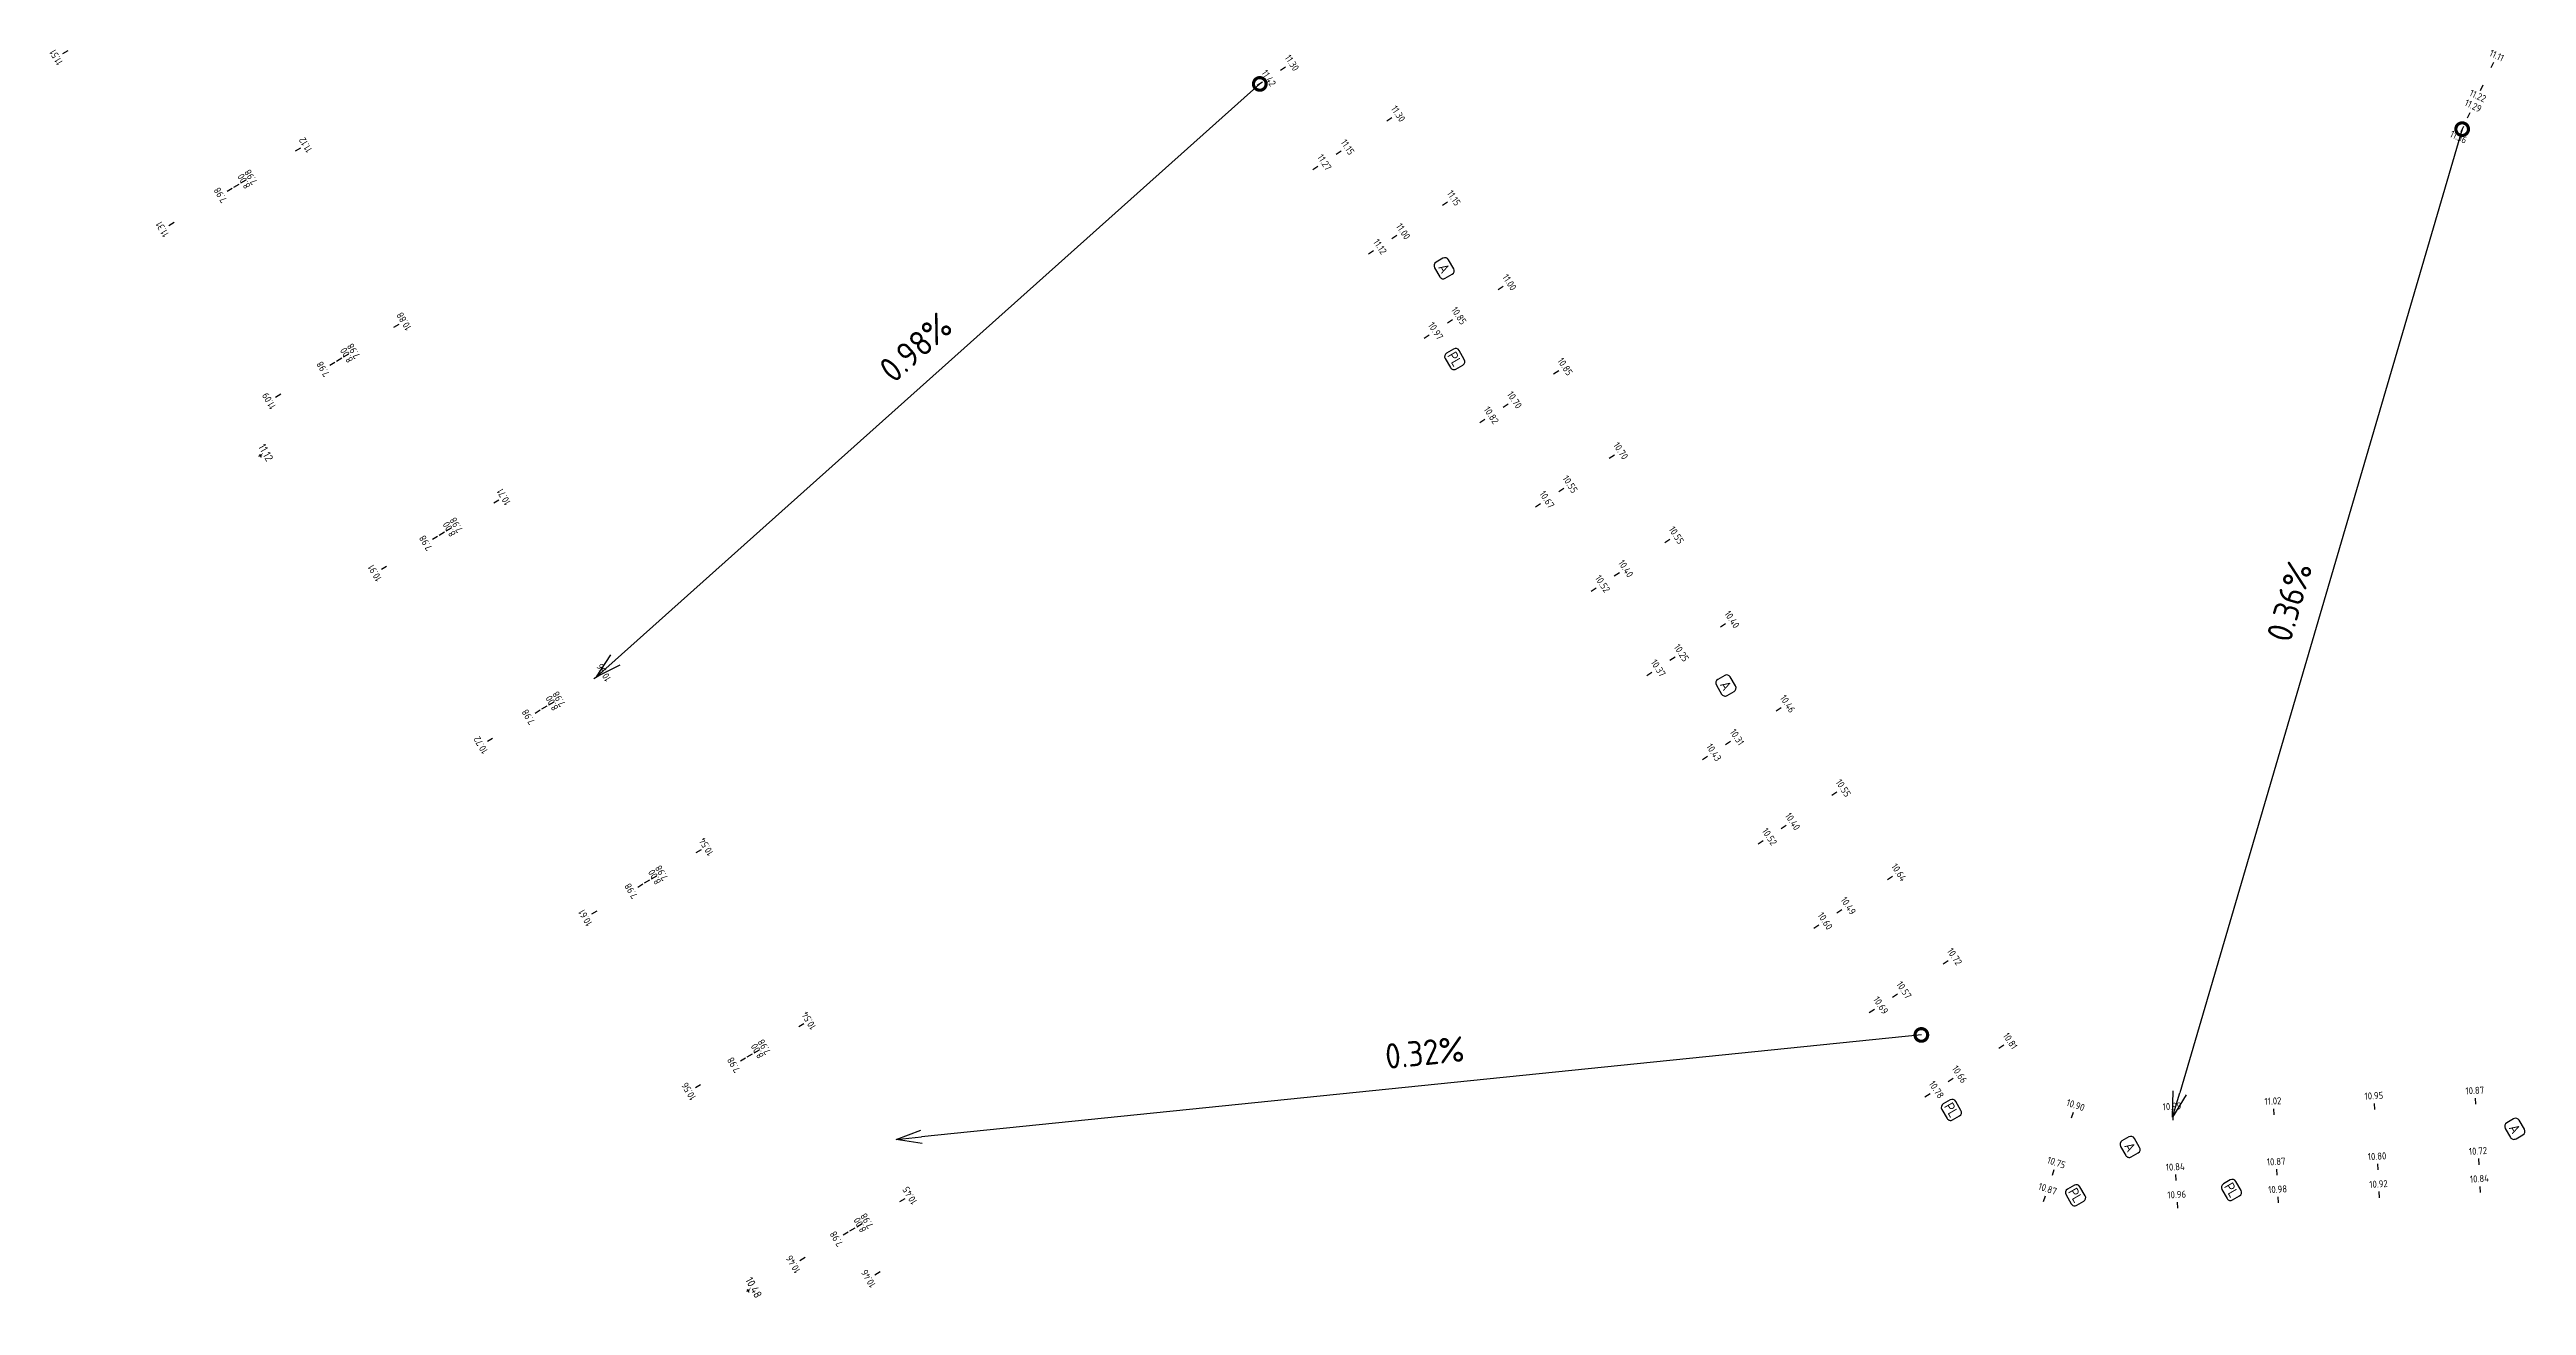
# Model space of a CAD drawing. Header units: metres. Extents: x 117856 to 119829, y 6148158 to 6148674.
# Drawn here: x 119368.7 to 119613.8, y 6148212.3 to 6148336.7 of the extents above; entities that cross this region are included whole.
import ezdxf
from ezdxf.enums import TextEntityAlignment as Align

# ---------------------------------------------------------------- set-up
doc = ezdxf.new("R2010")
doc.units = ezdxf.units.M
doc.header["$LTSCALE"] = 0.4
doc.layers.get('0').update_dxf_attribs({"linetype": 'CONTINUOUS'})
doc.layers.get('DEFPOINTS').update_dxf_attribs({"color": 5, "linetype": 'CONTINUOUS'})
doc.layers.add('05_Öb-typ', color=1, linetype='CONTINUOUS')
doc.layers.add('M-351', color=1, linetype='CONTINUOUS')
doc.styles.add('ISO', font='iso.shx')
doc.styles.add('ISO-Anno-50', font='iso.shx', dxfattribs={"height": 5})
doc.dimstyles.new('BH90', dxfattribs={"dimtxt": 2.5, "dimasz": 2.5, "dimexe": 1.5, "dimexo": 5, "dimgap": 2, "dimtad": 1, "dimzin": 0, "dimdsep": 46, "dimtxsty": 'ISO', "dimblk1": 'ARCHTICK', "dimblk2": 'ARCHTICK', "dimsah": 1, "dimcen": 1.5, "dimadec": 0, "dimazin": 0, "dimtfac": 1, "dimtix": 1, "dimtmove": 0, "dimatfit": 3, "dimldrblk": 'ARCHTICK', "dimfxl": 1, "dimtolj": 1, "dimtzin": 0, "dimarcsym": 0})

msp = doc.modelspace()

# ---------------------------------------------------------------- blocks, each defined once
blk = doc.blocks.new('_zniv')
at = {"color": 0}
for p, q in [((-0.43, 0), (0.43, 0)), ((0, 0.43), (0, -0.43))]:
    blk.add_line(p, q, dxfattribs=at)
at = {"style": 'ISO'}
blk.add_attdef('ZNIV', text='', height=2, dxfattribs=at).set_placement((0, 0), align=Align.BOTTOM_CENTER)
blk = doc.blocks.new('_mkhjd')
blk.add_line((0.75, 0), (-0.75, 0))
at = {"style": 'ISO'}
blk.add_attdef('H', text='', height=1.75, rotation=270, dxfattribs=at).set_placement((0.75, 0), align=Align.CENTER)
blk = doc.blocks.new('_DotSmall')
at = {"color": 0, "linetype": 'ByBlock', "const_width": 0.5}
blk.add_lwpolyline([(-0.0625, 0, 1), (0.0625, 0, 1)], format="xyb", close=True, dxfattribs=at)
blk = doc.blocks.new('_Open30')
at = {"color": 0, "linetype": 'ByBlock', "lineweight": -2}
for p, q in [((-1, 0.268), (0, 0)), ((0, 0), (-1, -0.268)), ((0, 0), (-1, 0))]:
    blk.add_line(p, q, dxfattribs=at)
blk = doc.blocks.new('*D82')
at = {"layer": 'DEFPOINTS', "color": 0, "transparency": 16777216}
for p in [(119488.44, 6148333.28, 11.42), (119422.79, 6148274.56, 10.56), (119422.79, 6148274.56)]:
    blk.add_point(p, dxfattribs=at)
at = {"layer": 'M-351', "color": 0, "lineweight": -2, "transparency": 16777216}
blk.add_line((119488.44, 6148333.28), (119424.65, 6148276.22), dxfattribs=at)
at = {"layer": 'M-351', "color": 0, "lineweight": -2, "transparency": 16777216, "xscale": 2.5, "yscale": 2.5, "zscale": 2.5}
for name, p, rotation in [('_DotSmall', (119488.44, 6148333.28), 41.80749358684135), ('_Open30', (119422.79, 6148274.56), 221.8074935868414)]:
    blk.add_blockref(name, p, dxfattribs=dict(at, rotation=rotation))
at = {"layer": 'M-351', "color": 0, "transparency": 16777216, "insert": (119454.38, 6148307.17), "char_height": 2.5, "attachment_point": 5, "rotation": 41.8075, "style": 'ISO'}
blk.add_mtext('\\A1;0.98%', dxfattribs=at)
blk = doc.blocks.new('_ARCHTICK')
at = {"color": 0, "linetype": 'ByBlock', "const_width": 0.15}
blk.add_lwpolyline([(-0.5, -0.5), (0.5, 0.5)], dxfattribs=at)
blk = doc.blocks.new('*D84')
at = {"layer": 'DEFPOINTS', "color": 0, "transparency": 16777216}
for p in [(119607.43, 6148328.8, 11.36), (119578.78, 6148230.97, 10.99), (119578.78, 6148230.97)]:
    blk.add_point(p, dxfattribs=at)
at = {"layer": 'M-351', "color": 0, "lineweight": -2, "transparency": 16777216}
blk.add_line((119607.43, 6148328.8), (119579.48, 6148233.37), dxfattribs=at)
at = {"layer": 'M-351', "color": 0, "lineweight": -2, "transparency": 16777216, "xscale": 2.5, "yscale": 2.5, "zscale": 2.5}
for name, p, rotation in [('_DotSmall', (119607.43, 6148328.8), 73.6734695709088), ('_Open30', (119578.78, 6148230.97), 253.6734695709088)]:
    blk.add_blockref(name, p, dxfattribs=dict(at, rotation=rotation))
at = {"layer": 'M-351', "color": 0, "transparency": 16777216, "insert": (119590.34, 6148282), "char_height": 2.5, "attachment_point": 5, "rotation": 73.6735, "style": 'ISO'}
blk.add_mtext('\\A1;0.36%', dxfattribs=at)
blk = doc.blocks.new('*D89')
at = {"layer": 'DEFPOINTS', "color": 0, "transparency": 16777216}
for p in [(119554.52, 6148233.11, 10.78), (119452.47, 6148228.76), (119453.08, 6148222.77, 10.45)]:
    blk.add_point(p, dxfattribs=at)
at = {"layer": 'M-351', "color": 0, "lineweight": -2, "transparency": 16777216}
blk.add_line((119553.91, 6148239.1), (119454.96, 6148229.01), dxfattribs=at)
at = {"layer": 'M-351', "color": 0, "lineweight": -2, "transparency": 16777216, "xscale": 2.5, "yscale": 2.5, "zscale": 2.5}
for name, p, rotation in [('_DotSmall', (119553.91, 6148239.1), 5.81991877240287), ('_Open30', (119452.47, 6148228.76), 185.8199187724029)]:
    blk.add_blockref(name, p, dxfattribs=dict(at, rotation=rotation))
at = {"layer": 'M-351', "color": 0, "transparency": 16777216, "insert": (119504.75, 6148237.35), "char_height": 2.5, "attachment_point": 5, "rotation": 5.8199, "style": 'ISO'}
blk.add_mtext('\\A1;0.32%', dxfattribs=at)
blk = doc.blocks.new('_OVERB')
for p, q in [((-2.29, 0.99), (-2.29, -0.99)), ((1.29, 1.99), (-1.29, 1.99)), ((2.29, -0.99), (2.29, 0.99)), ((-1.29, -1.99), (1.29, -1.99))]:
    blk.add_line(p, q)
for centre, start, end in [((-1.29, 0.99), 90, 180), ((1.29, 0.99), 0, 90), ((-1.29, -0.99), 180, 270), ((1.29, -0.99), 270, 0)]:
    blk.add_arc(centre, 1, start, end)
at = {"style": 'ISO'}
blk.add_attdef('NR', text='', height=2.5, dxfattribs=at).set_placement((0, 0), align=Align.MIDDLE_CENTER)

# ---------------------------------------------------------------- dimensions: what is measured, and where the dimension line sits
at = {"layer": 'M-351'}
for p1, p2, text, picture, middle in [((119488.443, 6148333.276, 11.42), (119422.788, 6148274.558, 10.56), '0.98%', '*D82', (119454.381, 6148307.173)), ((119607.433, 6148328.796, 11.36), (119578.778, 6148230.973, 10.99), '0.36%', '*D84', (119590.338, 6148281.998))]:
    dim = msp.add_aligned_dim(p1=p1, p2=p2, distance=0, text=text, dimstyle='BH90', override={"dimblk1": 'DotSmall', "dimblk2": 'Open30', "dimse1": 1, "dimse2": 1}, dxfattribs=at)
    dim.commit()
    dim.dimension.update_dxf_attribs({"geometry": picture, "text_midpoint": middle})
dim = msp.add_linear_dim(base=(119452.471, 6148228.757), p1=(119554.518, 6148233.106, 10.78), p2=(119453.081, 6148222.766, 10.45), angle=185.81992, text='0.32%', dimstyle='BH90', override={"dimblk1": 'DotSmall', "dimblk2": 'Open30', "dimse1": 1, "dimse2": 1}, dxfattribs=at)
dim.commit()
dim.dimension.update_dxf_attribs({"geometry": '*D89', "text_midpoint": (119505.08, 6148234.119), "dimtype": 161})

# ---------------------------------------------------------------- block references
at = {"layer": '05_Öb-typ', "xscale": 0.4000000001749886, "yscale": 0.4000000001749886, "zscale": 0.4000000001749886, "rotation": 300.121019869498}
for p, values in [((119506.684, 6148315.025), {'NR': 'A'}), ((119507.734, 6148306.034), {'NR': 'PL'}), ((119534.571, 6148273.705), {'NR': 'A'}), ((119556.887, 6148231.678), {'NR': 'PL'}), ((119574.569, 6148228.013), {'NR': 'A'}), ((119612.645, 6148229.804), {'NR': 'A'}), ((119569.175, 6148223.224), {'NR': 'PL'}), ((119584.603, 6148223.749), {'NR': 'PL'})]:
    msp.add_blockref('_OVERB', p, dxfattribs=at).add_auto_attribs(values)
at = {"layer": 'M-351'}
ref = msp.add_blockref('_mkhjd', (119370.242, 6148336.444), dxfattribs=dict(at, xscale=0.4, yscale=0.4, zscale=0.4, rotation=210.5334209853572))
ref.add_attrib('H', '11.51', dxfattribs={"color": 0, "height": 0.7, "rotation": 120.53342, "style": 'ISO-Anno-50'}).set_placement((119369.811, 6148336.19), align=Align.BOTTOM_CENTER)
ref = msp.add_blockref('_mkhjd', (119610.404, 6148335.134), dxfattribs=dict(at, xscale=0.4, yscale=0.4, zscale=0.4, rotation=64.88664347968393))
ref.add_attrib('H', '11.11', dxfattribs={"color": 0, "height": 0.7, "rotation": 334.88664, "style": 'ISO-Anno-50'}).set_placement((119610.616, 6148335.587), align=Align.BOTTOM_CENTER)
ref = msp.add_blockref('_mkhjd', (119488.443, 6148333.276), dxfattribs=dict(at, xscale=0.4, yscale=0.4, zscale=0.4, rotation=33.41007124053077))
ref.add_attrib('H', '11.42', dxfattribs={"color": 0, "height": 0.7, "rotation": 303.41007, "style": 'ISO-Anno-50'}).set_placement((119488.86, 6148333.551), align=Align.BOTTOM_CENTER)
ref = msp.add_blockref('_mkhjd', (119490.739, 6148334.79), dxfattribs=dict(at, xscale=0.4, yscale=0.4, zscale=0.4, rotation=33.41007124053077))
ref.add_attrib('H', '11.30', dxfattribs={"color": 0, "height": 0.7, "rotation": 303.41007, "style": 'ISO-Anno-50'}).set_placement((119491.156, 6148335.065), align=Align.BOTTOM_CENTER)
ref = msp.add_blockref('_mkhjd', (119608.069, 6148330.154), dxfattribs=dict(at, xscale=0.4, yscale=0.4, zscale=0.4, rotation=64.88664347973547))
ref.add_attrib('H', '11.29', dxfattribs={"color": 0, "height": 0.7, "rotation": 334.88664, "style": 'ISO-Anno-50'}).set_placement((119608.282, 6148330.607), align=Align.BOTTOM_CENTER)
ref = msp.add_blockref('_mkhjd', (119609.343, 6148332.871), dxfattribs=dict(at, xscale=0.4, yscale=0.4, zscale=0.4, rotation=64.88664347976554))
ref.add_attrib('H', '11.22', dxfattribs={"color": 0, "height": 0.7, "rotation": 334.88664, "style": 'ISO-Anno-50'}).set_placement((119609.13, 6148332.418), align=Align.TOP_CENTER)
ref = msp.add_blockref('_mkhjd', (119501.253, 6148329.746), dxfattribs=dict(at, xscale=0.4, yscale=0.4, zscale=0.4, rotation=33.41007124053077))
ref.add_attrib('H', '11.30', dxfattribs={"color": 0, "height": 0.7, "rotation": 303.41007, "style": 'ISO-Anno-50'}).set_placement((119501.671, 6148330.022), align=Align.BOTTOM_CENTER)
ref = msp.add_blockref('_mkhjd', (119393.272, 6148326.808), dxfattribs=dict(at, xscale=0.4, yscale=0.4, zscale=0.4, rotation=210.5334209853572))
ref.add_attrib('H', '11.12', dxfattribs={"color": 0, "height": 0.7, "rotation": 120.53342, "style": 'ISO-Anno-50'}).set_placement((119393.703, 6148327.062), align=Align.TOP_CENTER)
ref = msp.add_blockref('_mkhjd', (119496.245, 6148326.443), dxfattribs=dict(at, xscale=0.4, yscale=0.4, zscale=0.4, rotation=33.41007124053077))
ref.add_attrib('H', '11.15', dxfattribs={"color": 0, "height": 0.7, "rotation": 303.41007, "style": 'ISO-Anno-50'}).set_placement((119496.662, 6148326.718), align=Align.BOTTOM_CENTER)
ref = msp.add_blockref('_mkhjd', (119607.433, 6148328.796), dxfattribs=dict(at, xscale=0.4, yscale=0.4, zscale=0.4, rotation=64.88664347972077))
ref.add_attrib('H', '11.36', dxfattribs={"color": 0, "height": 0.7, "rotation": 334.88664, "style": 'ISO-Anno-50'}).set_placement((119607.221, 6148328.343), align=Align.TOP_CENTER)
ref = msp.add_blockref('_mkhjd', (119387.18, 6148323.215), dxfattribs=dict(at, xscale=0.4, yscale=0.4, zscale=0.4, rotation=210.5334209853572))
ref.add_attrib('H', '8.00', dxfattribs={"color": 0, "height": 0.7, "rotation": 120.53342, "style": 'ISO-Anno-50'}).set_placement((119387.611, 6148323.469), align=Align.TOP_CENTER)
ref = msp.add_blockref('_mkhjd', (119387.869, 6148323.621), dxfattribs=dict(at, xscale=0.4, yscale=0.4, zscale=0.4, rotation=210.5334209853572))
ref.add_attrib('H', '7.98', dxfattribs={"color": 0, "height": 0.7, "rotation": 120.53342, "style": 'ISO-Anno-50'}).set_placement((119388.3, 6148323.875), align=Align.TOP_CENTER)
ref = msp.add_blockref('_mkhjd', (119493.949, 6148324.928), dxfattribs=dict(at, xscale=0.4, yscale=0.4, zscale=0.4, rotation=33.41007124053077))
ref.add_attrib('H', '11.27', dxfattribs={"color": 0, "height": 0.7, "rotation": 303.41007, "style": 'ISO-Anno-50'}).set_placement((119494.367, 6148325.204), align=Align.BOTTOM_CENTER)
ref = msp.add_blockref('_mkhjd', (119386.491, 6148322.808), dxfattribs=dict(at, xscale=0.4, yscale=0.4, zscale=0.4, rotation=210.5334209853572))
ref.add_attrib('H', '7.98', dxfattribs={"color": 0, "height": 0.7, "rotation": 120.53342, "style": 'ISO-Anno-50'}).set_placement((119386.06, 6148322.554), align=Align.BOTTOM_CENTER)
ref = msp.add_blockref('_mkhjd', (119506.76, 6148321.399), dxfattribs=dict(at, xscale=0.4, yscale=0.4, zscale=0.4, rotation=33.41007124053077))
ref.add_attrib('H', '11.15', dxfattribs={"color": 0, "height": 0.7, "rotation": 303.41007, "style": 'ISO-Anno-50'}).set_placement((119507.177, 6148321.674), align=Align.BOTTOM_CENTER)
ref = msp.add_blockref('_mkhjd', (119380.75, 6148319.422), dxfattribs=dict(at, xscale=0.4, yscale=0.4, zscale=0.4, rotation=210.5334209853572))
ref.add_attrib('H', '11.31', dxfattribs={"color": 0, "height": 0.7, "rotation": 120.53342, "style": 'ISO-Anno-50'}).set_placement((119380.32, 6148319.168), align=Align.BOTTOM_CENTER)
ref = msp.add_blockref('_mkhjd', (119501.751, 6148318.095), dxfattribs=dict(at, xscale=0.4, yscale=0.4, zscale=0.4, rotation=33.41007124053077))
ref.add_attrib('H', '11.00', dxfattribs={"color": 0, "height": 0.7, "rotation": 303.41007, "style": 'ISO-Anno-50'}).set_placement((119502.169, 6148318.37), align=Align.BOTTOM_CENTER)
ref = msp.add_blockref('_mkhjd', (119499.456, 6148316.581), dxfattribs=dict(at, xscale=0.4, yscale=0.4, zscale=0.4, rotation=33.41007124053077))
ref.add_attrib('H', '11.12', dxfattribs={"color": 0, "height": 0.7, "rotation": 303.41007, "style": 'ISO-Anno-50'}).set_placement((119499.873, 6148316.856), align=Align.BOTTOM_CENTER)
ref = msp.add_blockref('_mkhjd', (119512.266, 6148313.051), dxfattribs=dict(at, xscale=0.4, yscale=0.4, zscale=0.4, rotation=33.41007124053077))
ref.add_attrib('H', '11.00', dxfattribs={"color": 0, "height": 0.7, "rotation": 303.41007, "style": 'ISO-Anno-50'}).set_placement((119512.683, 6148313.327), align=Align.BOTTOM_CENTER)
ref = msp.add_blockref('_mkhjd', (119403.017, 6148309.336), dxfattribs=dict(at, xscale=0.4, yscale=0.4, zscale=0.4, rotation=210.5334209853572))
ref.add_attrib('H', '10.88', dxfattribs={"color": 0, "height": 0.7, "rotation": 120.53342, "style": 'ISO-Anno-50'}).set_placement((119403.448, 6148309.59), align=Align.TOP_CENTER)
ref = msp.add_blockref('_mkhjd', (119504.962, 6148308.233), dxfattribs=dict(at, xscale=0.4, yscale=0.4, zscale=0.4, rotation=33.41007124053077))
ref.add_attrib('H', '10.97', dxfattribs={"color": 0, "height": 0.7, "rotation": 303.41007, "style": 'ISO-Anno-50'}).set_placement((119505.379, 6148308.509), align=Align.BOTTOM_CENTER)
ref = msp.add_blockref('_mkhjd', (119507.257, 6148309.747), dxfattribs=dict(at, xscale=0.4, yscale=0.4, zscale=0.4, rotation=33.41007124053077))
ref.add_attrib('H', '10.85', dxfattribs={"color": 0, "height": 0.7, "rotation": 303.41007, "style": 'ISO-Anno-50'}).set_placement((119507.675, 6148310.023), align=Align.BOTTOM_CENTER)
ref = msp.add_blockref('_mkhjd', (119397.341, 6148305.988), dxfattribs=dict(at, xscale=0.4, yscale=0.4, zscale=0.4, rotation=210.5334209853572))
ref.add_attrib('H', '8.00', dxfattribs={"color": 0, "height": 0.7, "rotation": 120.53342, "style": 'ISO-Anno-50'}).set_placement((119397.772, 6148306.242), align=Align.TOP_CENTER)
ref = msp.add_blockref('_mkhjd', (119398.03, 6148306.394), dxfattribs=dict(at, xscale=0.4, yscale=0.4, zscale=0.4, rotation=210.5334209853572))
ref.add_attrib('H', '7.98', dxfattribs={"color": 0, "height": 0.7, "rotation": 120.53342, "style": 'ISO-Anno-50'}).set_placement((119398.461, 6148306.648), align=Align.TOP_CENTER)
ref = msp.add_blockref('_mkhjd', (119396.652, 6148305.582), dxfattribs=dict(at, xscale=0.4, yscale=0.4, zscale=0.4, rotation=210.5334209853572))
ref.add_attrib('H', '7.98', dxfattribs={"color": 0, "height": 0.7, "rotation": 120.53342, "style": 'ISO-Anno-50'}).set_placement((119396.221, 6148305.328), align=Align.BOTTOM_CENTER)
ref = msp.add_blockref('_mkhjd', (119517.772, 6148304.704), dxfattribs=dict(at, xscale=0.4, yscale=0.4, zscale=0.4, rotation=33.41007124053077))
ref.add_attrib('H', '10.85', dxfattribs={"color": 0, "height": 0.7, "rotation": 303.41007, "style": 'ISO-Anno-50'}).set_placement((119518.19, 6148304.979), align=Align.BOTTOM_CENTER)
ref = msp.add_blockref('_mkhjd', (119391.298, 6148302.424), dxfattribs=dict(at, xscale=0.4, yscale=0.4, zscale=0.4, rotation=210.5334209853572))
ref.add_attrib('H', '11.09', dxfattribs={"color": 0, "height": 0.7, "rotation": 120.53342, "style": 'ISO-Anno-50'}).set_placement((119390.867, 6148302.17), align=Align.BOTTOM_CENTER)
ref = msp.add_blockref('_mkhjd', (119512.764, 6148301.4), dxfattribs=dict(at, xscale=0.4, yscale=0.4, zscale=0.4, rotation=33.41007124053077))
ref.add_attrib('H', '10.70', dxfattribs={"color": 0, "height": 0.7, "rotation": 303.41007, "style": 'ISO-Anno-50'}).set_placement((119513.181, 6148301.675), align=Align.BOTTOM_CENTER)
ref = msp.add_blockref('_mkhjd', (119510.468, 6148299.886), dxfattribs=dict(at, xscale=0.4, yscale=0.4, zscale=0.4, rotation=33.41007124053077))
ref.add_attrib('H', '10.82', dxfattribs={"color": 0, "height": 0.7, "rotation": 303.41007, "style": 'ISO-Anno-50'}).set_placement((119510.886, 6148300.161), align=Align.BOTTOM_CENTER)
ref = msp.add_blockref('_mkhjd', (119523.278, 6148296.356), dxfattribs=dict(at, xscale=0.4, yscale=0.4, zscale=0.4, rotation=33.41007124053077))
ref.add_attrib('H', '10.70', dxfattribs={"color": 0, "height": 0.7, "rotation": 303.41007, "style": 'ISO-Anno-50'}).set_placement((119523.696, 6148296.632), align=Align.BOTTOM_CENTER)
for p, xscale, yscale, zscale, rotation, values in [((119389.516, 6148296.469), 0.3999999999289267, 0.3999999999289267, 0.3999999999289267, 299.0064158433581, {'ZNIV': '11.12'}), ((119437.794, 6148213.782), 0.399999999776664, 0.399999999776664, 0.399999999776664, 298.440970672165, {'ZNIV': '10.48'})]:
    msp.add_blockref('_zniv', p, dxfattribs=dict(at, xscale=xscale, yscale=yscale, zscale=zscale, rotation=rotation)).add_auto_attribs(values)
ref = msp.add_blockref('_mkhjd', (119412.892, 6148291.941), dxfattribs=dict(at, xscale=0.4, yscale=0.4, zscale=0.4, rotation=210.5334209853572))
ref.add_attrib('H', '10.71', dxfattribs={"color": 0, "height": 0.7, "rotation": 120.53342, "style": 'ISO-Anno-50'}).set_placement((119413.323, 6148292.195), align=Align.TOP_CENTER)
ref = msp.add_blockref('_mkhjd', (119515.974, 6148291.538), dxfattribs=dict(at, xscale=0.4, yscale=0.4, zscale=0.4, rotation=33.41007124053077))
ref.add_attrib('H', '10.67', dxfattribs={"color": 0, "height": 0.7, "rotation": 303.41007, "style": 'ISO-Anno-50'}).set_placement((119516.392, 6148291.814), align=Align.BOTTOM_CENTER)
ref = msp.add_blockref('_mkhjd', (119518.27, 6148293.052), dxfattribs=dict(at, xscale=0.4, yscale=0.4, zscale=0.4, rotation=33.41007124053077))
ref.add_attrib('H', '10.55', dxfattribs={"color": 0, "height": 0.7, "rotation": 303.41007, "style": 'ISO-Anno-50'}).set_placement((119518.687, 6148293.328), align=Align.BOTTOM_CENTER)
ref = msp.add_blockref('_mkhjd', (119408.191, 6148289.168), dxfattribs=dict(at, xscale=0.4, yscale=0.4, zscale=0.4, rotation=210.5334209853572))
ref.add_attrib('H', '7.98', dxfattribs={"color": 0, "height": 0.7, "rotation": 120.53342, "style": 'ISO-Anno-50'}).set_placement((119408.621, 6148289.422), align=Align.TOP_CENTER)
ref = msp.add_blockref('_mkhjd', (119406.813, 6148288.355), dxfattribs=dict(at, xscale=0.4, yscale=0.4, zscale=0.4, rotation=210.5334209853572))
ref.add_attrib('H', '7.98', dxfattribs={"color": 0, "height": 0.7, "rotation": 120.53342, "style": 'ISO-Anno-50'}).set_placement((119406.382, 6148288.101), align=Align.BOTTOM_CENTER)
ref = msp.add_blockref('_mkhjd', (119407.502, 6148288.761), dxfattribs=dict(at, xscale=0.4, yscale=0.4, zscale=0.4, rotation=210.5334209853572))
ref.add_attrib('H', '8.00', dxfattribs={"color": 0, "height": 0.7, "rotation": 120.53342, "style": 'ISO-Anno-50'}).set_placement((119407.932, 6148289.015), align=Align.TOP_CENTER)
ref = msp.add_blockref('_mkhjd', (119528.785, 6148288.009), dxfattribs=dict(at, xscale=0.4, yscale=0.4, zscale=0.4, rotation=33.41007124053077))
ref.add_attrib('H', '10.55', dxfattribs={"color": 0, "height": 0.7, "rotation": 303.41007, "style": 'ISO-Anno-50'}).set_placement((119529.202, 6148288.284), align=Align.BOTTOM_CENTER)
ref = msp.add_blockref('_mkhjd', (119401.773, 6148285.382), dxfattribs=dict(at, xscale=0.4, yscale=0.4, zscale=0.4, rotation=210.5334209853572))
ref.add_attrib('H', '10.91', dxfattribs={"color": 0, "height": 0.7, "rotation": 120.53342, "style": 'ISO-Anno-50'}).set_placement((119401.342, 6148285.128), align=Align.BOTTOM_CENTER)
ref = msp.add_blockref('_mkhjd', (119523.776, 6148284.705), dxfattribs=dict(at, xscale=0.4, yscale=0.4, zscale=0.4, rotation=33.41007124053077))
ref.add_attrib('H', '10.40', dxfattribs={"color": 0, "height": 0.7, "rotation": 303.41007, "style": 'ISO-Anno-50'}).set_placement((119524.194, 6148284.98), align=Align.BOTTOM_CENTER)
ref = msp.add_blockref('_mkhjd', (119521.481, 6148283.191), dxfattribs=dict(at, xscale=0.4, yscale=0.4, zscale=0.4, rotation=33.41007124053077))
ref.add_attrib('H', '10.52', dxfattribs={"color": 0, "height": 0.7, "rotation": 303.41007, "style": 'ISO-Anno-50'}).set_placement((119521.898, 6148283.466), align=Align.BOTTOM_CENTER)
ref = msp.add_blockref('_mkhjd', (119534.291, 6148279.661), dxfattribs=dict(at, xscale=0.4, yscale=0.4, zscale=0.4, rotation=33.41007124053077))
ref.add_attrib('H', '10.40', dxfattribs={"color": 0, "height": 0.7, "rotation": 303.41007, "style": 'ISO-Anno-50'}).set_placement((119534.708, 6148279.937), align=Align.BOTTOM_CENTER)
ref = msp.add_blockref('_mkhjd', (119529.283, 6148276.357), dxfattribs=dict(at, xscale=0.4, yscale=0.4, zscale=0.4, rotation=33.41007124053077))
ref.add_attrib('H', '10.25', dxfattribs={"color": 0, "height": 0.7, "rotation": 303.41007, "style": 'ISO-Anno-50'}).set_placement((119529.7, 6148276.633), align=Align.BOTTOM_CENTER)
ref = msp.add_blockref('_mkhjd', (119422.788, 6148274.558), dxfattribs=dict(at, xscale=0.4, yscale=0.4, zscale=0.4, rotation=210.5334209853572))
ref.add_attrib('H', '10.56', dxfattribs={"color": 0, "height": 0.7, "rotation": 120.53342, "style": 'ISO-Anno-50'}).set_placement((119423.218, 6148274.812), align=Align.TOP_CENTER)
ref = msp.add_blockref('_mkhjd', (119526.987, 6148274.843), dxfattribs=dict(at, xscale=0.4, yscale=0.4, zscale=0.4, rotation=33.41007124053077))
ref.add_attrib('H', '10.37', dxfattribs={"color": 0, "height": 0.7, "rotation": 303.41007, "style": 'ISO-Anno-50'}).set_placement((119527.404, 6148275.119), align=Align.BOTTOM_CENTER)
ref = msp.add_blockref('_mkhjd', (119418.352, 6148271.941), dxfattribs=dict(at, xscale=0.4, yscale=0.4, zscale=0.4, rotation=210.5334209853572))
ref.add_attrib('H', '7.98', dxfattribs={"color": 0, "height": 0.7, "rotation": 120.53342, "style": 'ISO-Anno-50'}).set_placement((119418.782, 6148272.195), align=Align.TOP_CENTER)
ref = msp.add_blockref('_mkhjd', (119416.973, 6148271.128), dxfattribs=dict(at, xscale=0.4, yscale=0.4, zscale=0.4, rotation=210.5334209853572))
ref.add_attrib('H', '7.98', dxfattribs={"color": 0, "height": 0.7, "rotation": 120.53342, "style": 'ISO-Anno-50'}).set_placement((119416.543, 6148270.874), align=Align.BOTTOM_CENTER)
ref = msp.add_blockref('_mkhjd', (119417.662, 6148271.535), dxfattribs=dict(at, xscale=0.4, yscale=0.4, zscale=0.4, rotation=210.5334209853572))
ref.add_attrib('H', '8.00', dxfattribs={"color": 0, "height": 0.7, "rotation": 120.53342, "style": 'ISO-Anno-50'}).set_placement((119418.093, 6148271.789), align=Align.TOP_CENTER)
ref = msp.add_blockref('_mkhjd', (119539.797, 6148271.314), dxfattribs=dict(at, xscale=0.4, yscale=0.4, zscale=0.4, rotation=33.41007124053077))
ref.add_attrib('H', '10.46', dxfattribs={"color": 0, "height": 0.7, "rotation": 303.41007, "style": 'ISO-Anno-50'}).set_placement((119540.215, 6148271.589), align=Align.BOTTOM_CENTER)
ref = msp.add_blockref('_mkhjd', (119412.258, 6148268.347), dxfattribs=dict(at, xscale=0.4, yscale=0.4, zscale=0.4, rotation=210.5334209853572))
ref.add_attrib('H', '10.72', dxfattribs={"color": 0, "height": 0.7, "rotation": 120.53342, "style": 'ISO-Anno-50'}).set_placement((119411.827, 6148268.093), align=Align.BOTTOM_CENTER)
ref = msp.add_blockref('_mkhjd', (119532.493, 6148266.496), dxfattribs=dict(at, xscale=0.4, yscale=0.4, zscale=0.4, rotation=33.41007124053077))
ref.add_attrib('H', '10.43', dxfattribs={"color": 0, "height": 0.7, "rotation": 303.41007, "style": 'ISO-Anno-50'}).set_placement((119532.911, 6148266.771), align=Align.BOTTOM_CENTER)
ref = msp.add_blockref('_mkhjd', (119534.789, 6148268.01), dxfattribs=dict(at, xscale=0.4, yscale=0.4, zscale=0.4, rotation=33.41007124053077))
ref.add_attrib('H', '10.31', dxfattribs={"color": 0, "height": 0.7, "rotation": 303.41007, "style": 'ISO-Anno-50'}).set_placement((119535.206, 6148268.285), align=Align.BOTTOM_CENTER)
ref = msp.add_blockref('_mkhjd', (119545.304, 6148262.966), dxfattribs=dict(at, xscale=0.4, yscale=0.4, zscale=0.4, rotation=33.41007124053077))
ref.add_attrib('H', '10.55', dxfattribs={"color": 0, "height": 0.7, "rotation": 303.41007, "style": 'ISO-Anno-50'}).set_placement((119545.721, 6148263.241), align=Align.BOTTOM_CENTER)
ref = msp.add_blockref('_mkhjd', (119540.295, 6148259.662), dxfattribs=dict(at, xscale=0.4, yscale=0.4, zscale=0.4, rotation=33.41007124053077))
ref.add_attrib('H', '10.40', dxfattribs={"color": 0, "height": 0.7, "rotation": 303.41007, "style": 'ISO-Anno-50'}).set_placement((119540.712, 6148259.938), align=Align.BOTTOM_CENTER)
ref = msp.add_blockref('_mkhjd', (119432.916, 6148257.312), dxfattribs=dict(at, xscale=0.4, yscale=0.4, zscale=0.4, rotation=210.5334209853572))
ref.add_attrib('H', '10.54', dxfattribs={"color": 0, "height": 0.7, "rotation": 120.53342, "style": 'ISO-Anno-50'}).set_placement((119433.346, 6148257.566), align=Align.TOP_CENTER)
ref = msp.add_blockref('_mkhjd', (119538, 6148258.148), dxfattribs=dict(at, xscale=0.4, yscale=0.4, zscale=0.4, rotation=33.41007124053077))
ref.add_attrib('H', '10.52', dxfattribs={"color": 0, "height": 0.7, "rotation": 303.41007, "style": 'ISO-Anno-50'}).set_placement((119538.417, 6148258.424), align=Align.BOTTOM_CENTER)
ref = msp.add_blockref('_mkhjd', (119428.512, 6148254.714), dxfattribs=dict(at, xscale=0.4, yscale=0.4, zscale=0.4, rotation=210.5334209853572))
ref.add_attrib('H', '7.98', dxfattribs={"color": 0, "height": 0.7, "rotation": 120.53342, "style": 'ISO-Anno-50'}).set_placement((119428.943, 6148254.968), align=Align.TOP_CENTER)
ref = msp.add_blockref('_mkhjd', (119550.81, 6148254.619), dxfattribs=dict(at, xscale=0.4, yscale=0.4, zscale=0.4, rotation=33.41007124053077))
ref.add_attrib('H', '10.64', dxfattribs={"color": 0, "height": 0.7, "rotation": 303.41007, "style": 'ISO-Anno-50'}).set_placement((119551.227, 6148254.894), align=Align.BOTTOM_CENTER)
ref = msp.add_blockref('_mkhjd', (119427.134, 6148253.902), dxfattribs=dict(at, xscale=0.4, yscale=0.4, zscale=0.4, rotation=210.5334209853572))
ref.add_attrib('H', '7.98', dxfattribs={"color": 0, "height": 0.7, "rotation": 120.53342, "style": 'ISO-Anno-50'}).set_placement((119426.704, 6148253.648), align=Align.BOTTOM_CENTER)
ref = msp.add_blockref('_mkhjd', (119427.823, 6148254.308), dxfattribs=dict(at, xscale=0.4, yscale=0.4, zscale=0.4, rotation=210.5334209853572))
ref.add_attrib('H', '8.00', dxfattribs={"color": 0, "height": 0.7, "rotation": 120.53342, "style": 'ISO-Anno-50'}).set_placement((119428.254, 6148254.562), align=Align.TOP_CENTER)
ref = msp.add_blockref('_mkhjd', (119422.611, 6148251.234), dxfattribs=dict(at, xscale=0.4, yscale=0.4, zscale=0.4, rotation=210.5334209853572))
ref.add_attrib('H', '10.61', dxfattribs={"color": 0, "height": 0.7, "rotation": 120.53342, "style": 'ISO-Anno-50'}).set_placement((119422.18, 6148250.98), align=Align.BOTTOM_CENTER)
ref = msp.add_blockref('_mkhjd', (119543.506, 6148249.801), dxfattribs=dict(at, xscale=0.4, yscale=0.4, zscale=0.4, rotation=33.41007124053077))
ref.add_attrib('H', '10.60', dxfattribs={"color": 0, "height": 0.7, "rotation": 303.41007, "style": 'ISO-Anno-50'}).set_placement((119543.923, 6148250.076), align=Align.BOTTOM_CENTER)
ref = msp.add_blockref('_mkhjd', (119545.801, 6148251.315), dxfattribs=dict(at, xscale=0.4, yscale=0.4, zscale=0.4, rotation=33.41007124053077))
ref.add_attrib('H', '10.49', dxfattribs={"color": 0, "height": 0.7, "rotation": 303.41007, "style": 'ISO-Anno-50'}).set_placement((119546.219, 6148251.59), align=Align.BOTTOM_CENTER)
ref = msp.add_blockref('_mkhjd', (119556.316, 6148246.271), dxfattribs=dict(at, xscale=0.4, yscale=0.4, zscale=0.4, rotation=33.41007124053077))
ref.add_attrib('H', '10.72', dxfattribs={"color": 0, "height": 0.7, "rotation": 303.41007, "style": 'ISO-Anno-50'}).set_placement((119556.734, 6148246.546), align=Align.BOTTOM_CENTER)
ref = msp.add_blockref('_mkhjd', (119551.308, 6148242.967), dxfattribs=dict(at, xscale=0.4, yscale=0.4, zscale=0.4, rotation=33.41007124053077))
ref.add_attrib('H', '10.57', dxfattribs={"color": 0, "height": 0.7, "rotation": 303.41007, "style": 'ISO-Anno-50'}).set_placement((119551.725, 6148243.243), align=Align.BOTTOM_CENTER)
ref = msp.add_blockref('_mkhjd', (119443.075, 6148240.084), dxfattribs=dict(at, xscale=0.4, yscale=0.4, zscale=0.4, rotation=210.5334209853572))
ref.add_attrib('H', '10.54', dxfattribs={"color": 0, "height": 0.7, "rotation": 120.53342, "style": 'ISO-Anno-50'}).set_placement((119443.506, 6148240.338), align=Align.TOP_CENTER)
ref = msp.add_blockref('_mkhjd', (119549.012, 6148241.453), dxfattribs=dict(at, xscale=0.4, yscale=0.4, zscale=0.4, rotation=33.41007124053077))
ref.add_attrib('H', '10.69', dxfattribs={"color": 0, "height": 0.7, "rotation": 303.41007, "style": 'ISO-Anno-50'}).set_placement((119549.429, 6148241.728), align=Align.BOTTOM_CENTER)
ref = msp.add_blockref('_mkhjd', (119438.673, 6148237.488), dxfattribs=dict(at, xscale=0.4, yscale=0.4, zscale=0.4, rotation=210.5334209853572))
ref.add_attrib('H', '7.98', dxfattribs={"color": 0, "height": 0.7, "rotation": 120.53342, "style": 'ISO-Anno-50'}).set_placement((119439.104, 6148237.742), align=Align.TOP_CENTER)
ref = msp.add_blockref('_mkhjd', (119561.822, 6148237.924), dxfattribs=dict(at, xscale=0.4, yscale=0.4, zscale=0.4, rotation=33.41007124053077))
ref.add_attrib('H', '10.81', dxfattribs={"color": 0, "height": 0.7, "rotation": 303.41007, "style": 'ISO-Anno-50'}).set_placement((119562.24, 6148238.199), align=Align.BOTTOM_CENTER)
ref = msp.add_blockref('_mkhjd', (119437.295, 6148236.675), dxfattribs=dict(at, xscale=0.4, yscale=0.4, zscale=0.4, rotation=210.5334209853572))
ref.add_attrib('H', '7.98', dxfattribs={"color": 0, "height": 0.7, "rotation": 120.53342, "style": 'ISO-Anno-50'}).set_placement((119436.864, 6148236.421), align=Align.BOTTOM_CENTER)
ref = msp.add_blockref('_mkhjd', (119437.984, 6148237.081), dxfattribs=dict(at, xscale=0.4, yscale=0.4, zscale=0.4, rotation=210.5334209853572))
ref.add_attrib('H', '8.00', dxfattribs={"color": 0, "height": 0.7, "rotation": 120.53342, "style": 'ISO-Anno-50'}).set_placement((119438.415, 6148237.335), align=Align.TOP_CENTER)
ref = msp.add_blockref('_mkhjd', (119556.814, 6148234.62), dxfattribs=dict(at, xscale=0.4, yscale=0.4, zscale=0.4, rotation=33.41007124053077))
ref.add_attrib('H', '10.66', dxfattribs={"color": 0, "height": 0.7, "rotation": 303.41007, "style": 'ISO-Anno-50'}).set_placement((119557.231, 6148234.895), align=Align.BOTTOM_CENTER)
ref = msp.add_blockref('_mkhjd', (119432.843, 6148234.049), dxfattribs=dict(at, xscale=0.4, yscale=0.4, zscale=0.4, rotation=210.5334209853572))
ref.add_attrib('H', '10.56', dxfattribs={"color": 0, "height": 0.7, "rotation": 120.53342, "style": 'ISO-Anno-50'}).set_placement((119432.412, 6148233.795), align=Align.BOTTOM_CENTER)
ref = msp.add_blockref('_mkhjd', (119554.518, 6148233.106), dxfattribs=dict(at, xscale=0.4, yscale=0.4, zscale=0.4, rotation=33.41007124053077))
ref.add_attrib('H', '10.78', dxfattribs={"color": 0, "height": 0.7, "rotation": 303.41007, "style": 'ISO-Anno-50'}).set_placement((119554.936, 6148233.381), align=Align.BOTTOM_CENTER)
ref = msp.add_blockref('_mkhjd', (119608.737, 6148232.544), dxfattribs=dict(at, xscale=0.4, yscale=0.4, zscale=0.4, rotation=93.00220145369121))
ref.add_attrib('H', '10.87', dxfattribs={"color": 0, "height": 0.7, "rotation": 3.0022, "style": 'ISO-Anno-50'}).set_placement((119608.711, 6148233.043), align=Align.BOTTOM_CENTER)
ref = msp.add_blockref('_mkhjd', (119568.843, 6148231.148), dxfattribs=dict(at, xscale=0.4, yscale=0.4, zscale=0.4, rotation=71.49952961696731))
ref.add_attrib('H', '10.90', dxfattribs={"color": 0, "height": 0.7, "rotation": 341.49953, "style": 'ISO-Anno-50'}).set_placement((119569.001, 6148231.623), align=Align.BOTTOM_CENTER)
ref = msp.add_blockref('_mkhjd', (119578.778, 6148230.973), dxfattribs=dict(at, xscale=0.4, yscale=0.4, zscale=0.4, rotation=93.00220145369121))
ref.add_attrib('H', '10.99', dxfattribs={"color": 0, "height": 0.7, "rotation": 3.0022, "style": 'ISO-Anno-50'}).set_placement((119578.752, 6148231.472), align=Align.BOTTOM_CENTER)
ref = msp.add_blockref('_mkhjd', (119588.764, 6148231.496), dxfattribs=dict(at, xscale=0.4, yscale=0.4, zscale=0.4, rotation=93.00220145369121))
ref.add_attrib('H', '11.02', dxfattribs={"color": 0, "height": 0.7, "rotation": 3.0022, "style": 'ISO-Anno-50'}).set_placement((119588.738, 6148231.996), align=Align.BOTTOM_CENTER)
ref = msp.add_blockref('_mkhjd', (119598.75, 6148232.02), dxfattribs=dict(at, xscale=0.4, yscale=0.4, zscale=0.4, rotation=93.00220145369121))
ref.add_attrib('H', '10.95', dxfattribs={"color": 0, "height": 0.7, "rotation": 3.0022, "style": 'ISO-Anno-50'}).set_placement((119598.724, 6148232.519), align=Align.BOTTOM_CENTER)
ref = msp.add_blockref('_mkhjd', (119566.939, 6148225.459), dxfattribs=dict(at, xscale=0.4, yscale=0.4, zscale=0.4, rotation=71.49952961697514))
ref.add_attrib('H', '10.75', dxfattribs={"color": 0, "height": 0.7, "rotation": 341.49953, "style": 'ISO-Anno-50'}).set_placement((119567.097, 6148225.933), align=Align.BOTTOM_CENTER)
ref = msp.add_blockref('_mkhjd', (119579.092, 6148224.981), dxfattribs=dict(at, xscale=0.4, yscale=0.4, zscale=0.4, rotation=93.00220145369121))
ref.add_attrib('H', '10.84', dxfattribs={"color": 0, "height": 0.7, "rotation": 3.0022, "style": 'ISO-Anno-50'}).set_placement((119579.066, 6148225.48), align=Align.BOTTOM_CENTER)
ref = msp.add_blockref('_mkhjd', (119589.078, 6148225.505), dxfattribs=dict(at, xscale=0.4, yscale=0.4, zscale=0.4, rotation=93.00220145369121))
ref.add_attrib('H', '10.87', dxfattribs={"color": 0, "height": 0.7, "rotation": 3.0022, "style": 'ISO-Anno-50'}).set_placement((119589.052, 6148226.004), align=Align.BOTTOM_CENTER)
ref = msp.add_blockref('_mkhjd', (119599.065, 6148226.028), dxfattribs=dict(at, xscale=0.4, yscale=0.4, zscale=0.4, rotation=93.00220145369121))
ref.add_attrib('H', '10.80', dxfattribs={"color": 0, "height": 0.7, "rotation": 3.0022, "style": 'ISO-Anno-50'}).set_placement((119599.039, 6148226.528), align=Align.BOTTOM_CENTER)
ref = msp.add_blockref('_mkhjd', (119609.051, 6148226.552), dxfattribs=dict(at, xscale=0.4, yscale=0.4, zscale=0.4, rotation=93.00220145369121))
ref.add_attrib('H', '10.72', dxfattribs={"color": 0, "height": 0.7, "rotation": 3.0022, "style": 'ISO-Anno-50'}).set_placement((119609.025, 6148227.051), align=Align.BOTTOM_CENTER)
ref = msp.add_blockref('_mkhjd', (119453.081, 6148222.766), dxfattribs=dict(at, xscale=0.4, yscale=0.4, zscale=0.4, rotation=210.5334209853572))
ref.add_attrib('H', '10.45', dxfattribs={"color": 0, "height": 0.7, "rotation": 120.53342, "style": 'ISO-Anno-50'}).set_placement((119453.512, 6148223.02), align=Align.TOP_CENTER)
ref = msp.add_blockref('_mkhjd', (119566.066, 6148222.851), dxfattribs=dict(at, xscale=0.4, yscale=0.4, zscale=0.4, rotation=71.49952961701814))
ref.add_attrib('H', '10.87', dxfattribs={"color": 0, "height": 0.7, "rotation": 341.49953, "style": 'ISO-Anno-50'}).set_placement((119566.225, 6148223.325), align=Align.BOTTOM_CENTER)
ref = msp.add_blockref('_mkhjd', (119589.222, 6148222.758), dxfattribs=dict(at, xscale=0.4, yscale=0.4, zscale=0.4, rotation=93.00220145369121))
ref.add_attrib('H', '10.98', dxfattribs={"color": 0, "height": 0.7, "rotation": 3.0022, "style": 'ISO-Anno-50'}).set_placement((119589.196, 6148223.258), align=Align.BOTTOM_CENTER)
ref = msp.add_blockref('_mkhjd', (119599.209, 6148223.282), dxfattribs=dict(at, xscale=0.4, yscale=0.4, zscale=0.4, rotation=93.00220145369121))
ref.add_attrib('H', '10.92', dxfattribs={"color": 0, "height": 0.7, "rotation": 3.0022, "style": 'ISO-Anno-50'}).set_placement((119599.183, 6148223.781), align=Align.BOTTOM_CENTER)
ref = msp.add_blockref('_mkhjd', (119609.195, 6148223.806), dxfattribs=dict(at, xscale=0.4, yscale=0.4, zscale=0.4, rotation=93.00220145369121))
ref.add_attrib('H', '10.84', dxfattribs={"color": 0, "height": 0.7, "rotation": 3.0022, "style": 'ISO-Anno-50'}).set_placement((119609.169, 6148224.305), align=Align.BOTTOM_CENTER)
ref = msp.add_blockref('_mkhjd', (119448.834, 6148220.261), dxfattribs=dict(at, xscale=0.4, yscale=0.4, zscale=0.4, rotation=210.5334209853572))
ref.add_attrib('H', '7.98', dxfattribs={"color": 0, "height": 0.7, "rotation": 120.53342, "style": 'ISO-Anno-50'}).set_placement((119449.265, 6148220.515), align=Align.TOP_CENTER)
ref = msp.add_blockref('_mkhjd', (119579.236, 6148222.235), dxfattribs=dict(at, xscale=0.4, yscale=0.4, zscale=0.4, rotation=93.00220145369121))
ref.add_attrib('H', '10.96', dxfattribs={"color": 0, "height": 0.7, "rotation": 3.0022, "style": 'ISO-Anno-50'}).set_placement((119579.21, 6148222.734), align=Align.BOTTOM_CENTER)
ref = msp.add_blockref('_mkhjd', (119447.456, 6148219.448), dxfattribs=dict(at, xscale=0.4, yscale=0.4, zscale=0.4, rotation=210.5334209853572))
ref.add_attrib('H', '7.98', dxfattribs={"color": 0, "height": 0.7, "rotation": 120.53342, "style": 'ISO-Anno-50'}).set_placement((119447.025, 6148219.194), align=Align.BOTTOM_CENTER)
ref = msp.add_blockref('_mkhjd', (119448.145, 6148219.855), dxfattribs=dict(at, xscale=0.4, yscale=0.4, zscale=0.4, rotation=210.5334209853572))
ref.add_attrib('H', '8.00', dxfattribs={"color": 0, "height": 0.7, "rotation": 120.53342, "style": 'ISO-Anno-50'}).set_placement((119448.576, 6148220.109), align=Align.TOP_CENTER)
ref = msp.add_blockref('_mkhjd', (119443.177, 6148216.925), dxfattribs=dict(at, xscale=0.4, yscale=0.4, zscale=0.4, rotation=210.5334209853572))
ref.add_attrib('H', '10.46', dxfattribs={"color": 0, "height": 0.7, "rotation": 120.53342, "style": 'ISO-Anno-50'}).set_placement((119442.747, 6148216.671), align=Align.BOTTOM_CENTER)
ref = msp.add_blockref('_mkhjd', (119450.618, 6148215.508), dxfattribs=dict(at, xscale=0.4, yscale=0.4, zscale=0.4, rotation=210.5334209853572))
ref.add_attrib('H', '10.46', dxfattribs={"color": 0, "height": 0.7, "rotation": 120.53342, "style": 'ISO-Anno-50'}).set_placement((119450.187, 6148215.254), align=Align.BOTTOM_CENTER)

msp.set_redraw_order([(e.dxf.handle, doc.entitydb.next_handle()) for e in msp.query("TEXT MTEXT ATTDEF DIMENSION ARC_DIMENSION")])  # texts and dimensions are drawn at this point

doc.saveas('drawing.dxf')
